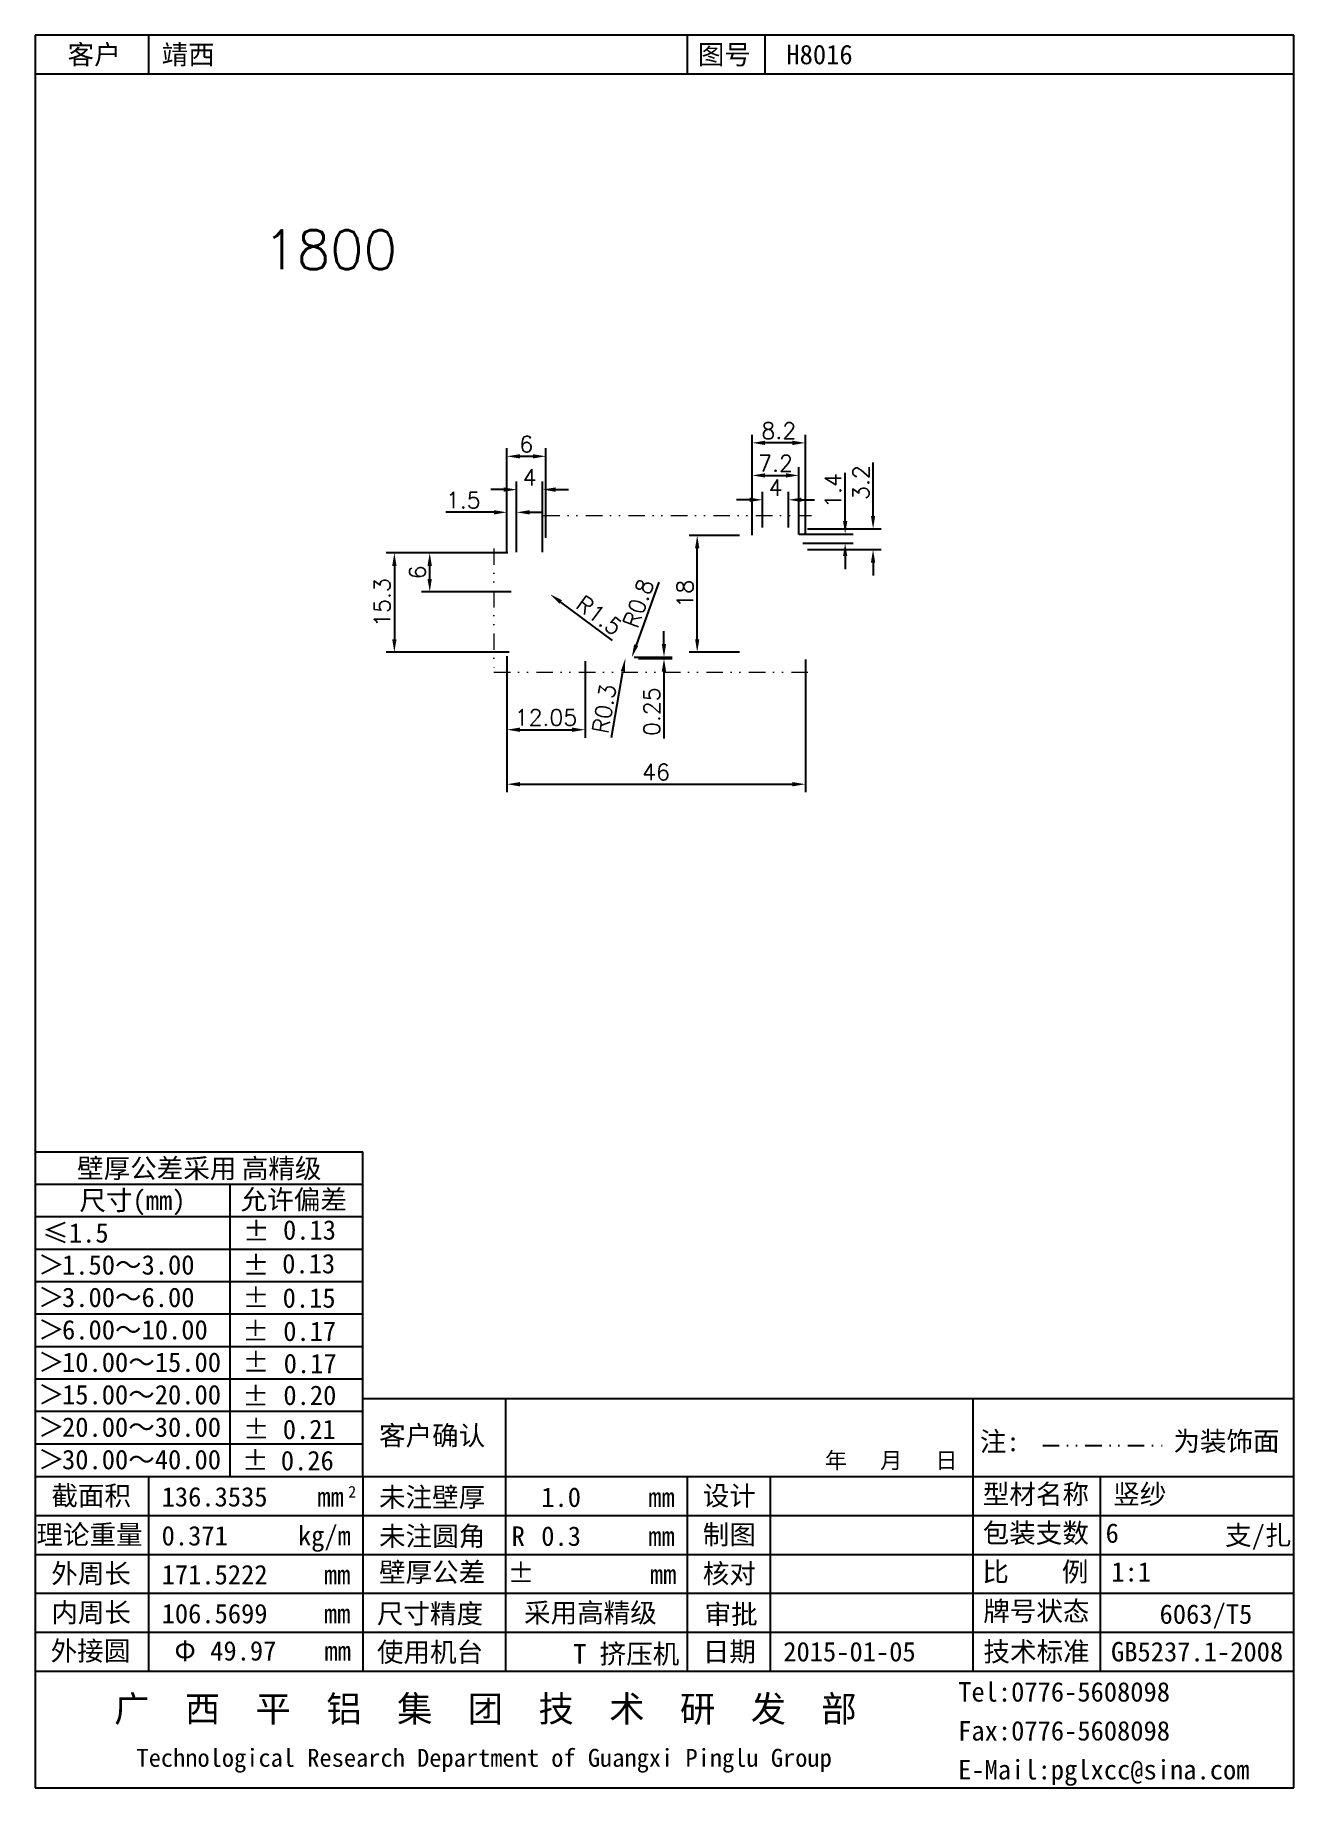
# Model space of a CAD drawing. Header units: millimetres. Extents: x -691 to 1378, y -267 to 296.
# Drawn here: x 990.2 to 1184.2, y -266.6 to 3.5 of the extents above; entities that cross this region are included whole.
import ezdxf

# ---------------------------------------------------------------- set-up
doc = ezdxf.new("R2010")
doc.units = ezdxf.units.MM
doc.header["$MEASUREMENT"] = 0
doc.linetypes.add('DIVIDEX2', pattern=[63.5, 25.4, -12.7, 0, -12.7, 0, -12.7])
doc.layers.add('DIM', color=1, linetype='Continuous')
doc.layers.add('图层1', color=4, linetype='DIVIDEX2', lineweight=15)
doc.styles.add('LT2.5', font='SimSun.ttf', dxfattribs={"height": 2.5})
doc.styles.add('LT3', font='SimSun.ttf', dxfattribs={"height": 3})
doc.styles.add('LT4', font='SimSun.ttf', dxfattribs={"height": 4})
doc.styles.get("Standard").update_dxf_attribs({"font": 'txt', "bigfont": 'gbcbig.shx'})
doc.dimstyles.new('ISO-25', dxfattribs={"dimtxt": 2.5, "dimasz": 2, "dimexe": 1.25, "dimexo": 0.625, "dimtad": 1, "dimdsep": 46, "dimtxsty": 'Standard', "dimcen": 0, "dimadec": 0, "dimazin": 0, "dimtfac": 1, "dimtofl": 0, "dimtmove": 0, "dimatfit": 3, "dimfxl": 1, "dimarcsym": 0})

msp = doc.modelspace()

# ---------------------------------------------------------------- texts
at = {"layer": 'DIM', "insert": (1025.377, -26.571), "char_height": 6, "width": 959.26044, "attachment_point": 1}
msp.add_mtext('1800', dxfattribs=at)

# ---------------------------------------------------------------- blocks, each defined once
blk = doc.blocks.new('1')
for p, q in [((195.97, 278.63), (1.97, 278.63)), ((1.97, 278.63), (1.97, 8.51)), ((19.47, 278.63), (19.47, 272.63)), ((102.47, 278.63), (102.47, 272.63)), ((114.43, 278.63), (114.43, 272.63)), ((195.97, 8.51), (195.97, 278.63)), ((195.97, 272.63), (1.97, 272.63)), ((52.47, 68.51), (195.97, 68.51)), ((74.47, 68.51), (74.47, 26.51)), ((146.47, 68.51), (146.47, 26.51)), ((1.97, 56.51), (195.97, 56.51)), ((19.47, 56.51), (19.47, 26.51)), ((52.47, 56.51), (52.47, 26.51)), ((102.47, 56.51), (102.47, 26.51)), ((115.27, 56.51), (115.27, 26.51)), ((166.13, 56.51), (166.13, 26.51)), ((1.97, 50.51), (195.97, 50.51)), ((1.97, 44.51), (195.97, 44.51)), ((1.97, 38.51), (195.97, 38.51)), ((1.97, 32.51), (195.97, 32.51)), ((1.97, 26.51), (195.97, 26.51)), ((1.97, 8.51), (195.97, 8.51))]:
    blk.add_line(p, q)
at = {"ltscale": 0.1}
for p, q in [((1.96, 106.55), (52.47, 106.55)), ((52.47, 56.55), (52.47, 106.55)), ((1.96, 101.55), (52.47, 101.55)), ((31.98, 101.55), (31.98, 56.55)), ((1.96, 96.55), (52.47, 96.55)), ((1.96, 91.55), (52.47, 91.55)), ((1.96, 86.55), (52.47, 86.55)), ((1.97, 86.55), (52.47, 86.55)), ((1.97, 81.55), (52.47, 81.55)), ((1.97, 76.55), (52.47, 76.55)), ((1.97, 71.55), (52.47, 71.55)), ((1.97, 66.55), (52.47, 66.55)), ((1.97, 61.55), (52.47, 61.55))]:
    blk.add_line(p, q, dxfattribs=at)
at = {"linetype": 'DIVIDEX2', "ltscale": 0.1}
blk.add_line((157.27, 61.3), (175.68, 61.3), dxfattribs=at)
for s, height, style, p in [('客户', 3, 'LT3', (6.97, 274.13)), ('图号', 3, 'LT3', (104.1, 274.13)), ('客户确认', 3, 'LT3', (54.97, 61.32)), ('年   月   日', 2.5, 'LT3', (123.69, 57.75)), ('截面积', 3, 'LT3', (4.47, 52.05)), ('mm', 3, 'LT3', (45.47, 51.88)), ('2', 1.8, 'LT3', (50.23, 53.25)), ('未注壁厚', 3, 'LT3', (54.97, 51.82)), ('mm', 3, 'LT3', (96.47, 51.82)), ('设计', 3, 'LT3', (104.87, 52.05)), ('型材名称', 3, 'LT3', (148.02, 52.29)), ('理论重量', 3, 'LT3', (2.17, 46.05)), ('kg/m', 3, 'LT3', (42.47, 45.88)), ('未注圆角', 3, 'LT3', (54.97, 45.82)), ('R', 3, 'LT3', (75.4, 45.82)), ('制图', 3, 'LT3', (104.87, 46.05)), ('包装支数', 3, 'LT3', (148, 46.29)), ('mm', 3, 'LT3', (96.47, 45.82)), ('外周长', 3, 'LT3', (4.47, 40.05)), ('壁厚公差', 3, 'LT3', (54.97, 40.26)), ('核对', 3, 'LT3', (104.87, 40.05)), ('比    例', 3, 'LT3', (147.95, 40.32)), ('mm', 3, 'LT3', (46.47, 39.88)), ('内周长', 3, 'LT3', (4.47, 34.05)), ('mm', 3, 'LT3', (46.47, 33.88)), ('牌号状态', 3, 'LT3', (148.09, 34.26)), ('外接圆 ', 3, 'LT3', (4.37, 28.14)), ('Φ', 3, 'LT3', (23.45, 28.14)), ('mm', 3, 'LT3', (46.56, 28.14)), ('使用机台', 3, 'LT3', (54.65, 27.95)), ('日期', 3, 'LT3', (104.87, 28.01)), ('技术标准', 3, 'LT3', (148.12, 28.01)), ('GB5237.1-2008', 3, 'LT3', (167.78, 28.01)), ('Tel:0776-5608098', 3, 'LT3', (144.22, 21.82)), ('广  西  平  铝  集  团  技  术  研  发  部', 4, 'LT4', (14.15, 18.71)), ('Fax:0776-5608098', 3, 'LT3', (144.22, 15.82)), ('Technological Research Department of Guangxi Pinglu Group', 2.7638, 'LT2.5', (17.59, 11.77)), ('E-Mail:pglxcc@sina.com', 3, 'LT3', (144.22, 9.82))]:
    blk.add_text(s, height=height, dxfattribs=dict(style=style)).set_placement(p)
at = {"ltscale": 0.1, "style": 'LT3'}
for s, p in [('壁厚公差采用', (8.44, 102.49)), ('高精级', (33.83, 102.49)), ('尺寸(mm)', (8.8, 97.57)), ('允许偏差', (33.65, 97.67)), ('≤1.5', (3.1, 92.55)), ('±', (34.03, 92.82)), ('0.13', (40.18, 93)), ('1.50～3.00', (6.12, 87.62)), ('±', (33.98, 87.55)), ('0.13', (40.05, 87.81)), ('3.00～6.00', (6.12, 82.62)), ('±', (33.96, 82.53)), ('0.15', (40.12, 82.52)), ('6.00～10.00', (6.12, 77.62)), ('±', (33.91, 77.4)), ('0.17', (40.21, 77.39)), ('±', (33.94, 72.61)), ('10.00～15.00', (6.12, 72.62)), ('0.17', (40.28, 72.42)), ('15.00～20.00', (6.12, 67.62)), ('±', (33.92, 67.39)), ('0.20', (40.23, 67.53)), ('20.00～30.00', (6.12, 62.62)), ('±', (34, 62.3)), ('0.21', (40.14, 62.27)), ('注:', (147.57, 60.4)), ('为装饰面', (177.39, 60.44)), ('30.00～40.00', (6.12, 57.62)), ('±', (33.86, 57.47)), ('0.26', (39.84, 57.46)), ('支/扎', (185.36, 45.95)), ('±', (74.8, 40.17)), ('mm', (96.71, 39.96)), ('尺寸精度', (54.64, 33.87)), ('采用高精级', (77.32, 34.01)), ('审批', (105.14, 33.78)), ('6063/T5', (175.26, 33.8)), ('T 挤压机', (84.88, 27.67))]:
    blk.add_text(s, height=3, dxfattribs=at).set_placement(p)
for p in [(2.94, 91.22), (2.94, 86.22), (2.94, 81.22), (2.94, 76.22), (2.94, 71.22), (2.94, 66.22), (2.94, 61.22)]:
    blk.add_text('∧', height=3, rotation=270, dxfattribs=at).set_placement(p)
at = {"style": 'LT3', "flags": 12}
for tag, p in [('客户', (21.47, 274.13)), ('图号', (117.75, 274.13)), ('截面积', (21.47, 51.88)), ('未注壁厚', (79.97, 51.82)), ('设计', (117.27, 52.05)), ('型材名称', (168.13, 52.29)), ('理论重量', (21.47, 45.88)), ('未注圆角', (79.97, 45.82)), ('制图', (117.27, 46.05)), ('包装支数', (166.95, 46.29)), ('外周长', (21.47, 39.88)), ('壁厚公差', (79.97, 40.05)), ('核对', (117.27, 40.05)), ('比例', (167.83, 40.32)), ('内周长', (21.47, 33.88)), ('审批', (117.27, 33.86)), ('外接圆D', (28.95, 28.14)), ('使用机台', (74.87, 27.74)), ('日期', (117.27, 28.01))]:
    blk.add_attdef(tag, p, '', height=3, dxfattribs=at)
blk = doc.blocks.new('*D172')
at = {"layer": 'Defpoints', "color": 0, "transparency": 16777216}
for p in [(1092.21, -73.58), (1099.38, -73.58), (1099.38, -91.58)]:
    blk.add_point(p, dxfattribs=at)
at = {"layer": 'DIM', "color": 0, "lineweight": -2, "transparency": 16777216}
for p, q in [((1098.75, -73.58), (1090.96, -73.58)), ((1092.21, -89.58), (1092.21, -75.58)), ((1098.75, -91.58), (1090.96, -91.58))]:
    blk.add_line(p, q, dxfattribs=at)
at = {"layer": 'DIM', "color": 0, "transparency": 16777216}
for points in [[(1091.88, -75.58), (1092.54, -75.58), (1092.21, -73.58)], [(1091.88, -89.58), (1092.54, -89.58), (1092.21, -91.58)]]:
    blk.add_solid(points, dxfattribs=at)
at = {"layer": 'DIM', "color": 0, "transparency": 16777216, "insert": (1090.34, -82.58), "char_height": 2.5, "attachment_point": 5, "rotation": 90}
blk.add_mtext('18', dxfattribs=at)
blk = doc.blocks.new('*D173')
at = {"layer": 'Defpoints', "color": 0, "transparency": 16777216}
for p in [(1063.63, -76.28), (1045.54, -91.58), (1063.88, -91.58)]:
    blk.add_point(p, dxfattribs=at)
at = {"layer": 'DIM', "color": 0, "lineweight": -2, "transparency": 16777216}
for p, q in [((1063, -76.28), (1044.29, -76.28)), ((1045.54, -78.28), (1045.54, -89.58)), ((1063.25, -91.58), (1044.29, -91.58))]:
    blk.add_line(p, q, dxfattribs=at)
at = {"layer": 'DIM', "color": 0, "transparency": 16777216}
for points in [[(1045.2, -78.28), (1045.87, -78.28), (1045.54, -76.28)], [(1045.2, -89.58), (1045.87, -89.58), (1045.54, -91.58)]]:
    blk.add_solid(points, dxfattribs=at)
at = {"layer": 'DIM', "color": 0, "transparency": 16777216, "insert": (1043.66, -83.93), "char_height": 2.5, "attachment_point": 5, "rotation": 90}
blk.add_mtext('15.3', dxfattribs=at)
blk = doc.blocks.new('*D174')
at = {"layer": 'Defpoints', "color": 0, "transparency": 16777216}
for p in [(1050.99, -76.28), (1063.63, -76.28), (1064.18, -82.28)]:
    blk.add_point(p, dxfattribs=at)
at = {"layer": 'DIM', "color": 0, "lineweight": -2, "transparency": 16777216}
for p, q in [((1063, -76.28), (1049.74, -76.28)), ((1050.99, -80.28), (1050.99, -78.28)), ((1063.55, -82.28), (1049.74, -82.28))]:
    blk.add_line(p, q, dxfattribs=at)
at = {"layer": 'DIM', "color": 0, "transparency": 16777216}
for points in [[(1050.65, -78.28), (1051.32, -78.28), (1050.99, -76.28)], [(1050.65, -80.28), (1051.32, -80.28), (1050.99, -82.28)]]:
    blk.add_solid(points, dxfattribs=at)
at = {"layer": 'DIM', "color": 0, "transparency": 16777216, "insert": (1049.11, -79.28), "char_height": 2.5, "attachment_point": 5, "rotation": 90}
blk.add_mtext('6', dxfattribs=at)
blk = doc.blocks.new('*D175')
at = {"layer": 'Defpoints', "color": 0, "transparency": 16777216}
for p in [(1068.38, -66.53), (1064.38, -76.78), (1068.38, -76.78)]:
    blk.add_point(p, dxfattribs=at)
at = {"layer": 'DIM', "color": 0, "lineweight": -2, "transparency": 16777216}
for p, q in [((1062.38, -66.53), (1060.38, -66.53)), ((1064.38, -76.15), (1064.38, -65.28)), ((1068.38, -76.15), (1068.38, -65.28)), ((1070.38, -66.53), (1072.38, -66.53))]:
    blk.add_line(p, q, dxfattribs=at)
at = {"layer": 'DIM', "color": 0, "transparency": 16777216}
for points in [[(1062.38, -66.19), (1062.38, -66.86), (1064.38, -66.53)], [(1070.38, -66.19), (1070.38, -66.86), (1068.38, -66.53)]]:
    blk.add_solid(points, dxfattribs=at)
at = {"layer": 'DIM', "color": 0, "transparency": 16777216, "insert": (1066.38, -64.65), "char_height": 2.5, "attachment_point": 5}
blk.add_mtext('4', dxfattribs=at)
blk = doc.blocks.new('*D176')
at = {"layer": 'Defpoints', "color": 0, "transparency": 16777216}
for p in [(1062.88, -70.03), (1062.88, -76.78), (1064.38, -76.78)]:
    blk.add_point(p, dxfattribs=at)
at = {"layer": 'DIM', "color": 0, "lineweight": -2, "transparency": 16777216}
for p, q in [((1060.88, -70.03), (1053.46, -70.03)), ((1062.88, -76.15), (1062.88, -68.78)), ((1064.38, -76.15), (1064.38, -68.78)), ((1066.38, -70.03), (1068.38, -70.03))]:
    blk.add_line(p, q, dxfattribs=at)
at = {"layer": 'DIM', "color": 0, "transparency": 16777216}
for points in [[(1060.88, -69.7), (1060.88, -70.36), (1062.88, -70.03)], [(1066.38, -69.7), (1066.38, -70.36), (1064.38, -70.03)]]:
    blk.add_solid(points, dxfattribs=at)
at = {"layer": 'DIM', "color": 0, "transparency": 16777216, "insert": (1056.17, -68.16), "char_height": 2.5, "attachment_point": 5}
blk.add_mtext('1.5', dxfattribs=at)
blk = doc.blocks.new('*D177')
at = {"layer": 'Defpoints', "color": 0, "transparency": 16777216}
for p in [(1068.88, -61.4), (1068.88, -74.58), (1062.88, -76.58)]:
    blk.add_point(p, dxfattribs=at)
at = {"layer": 'DIM', "color": 0, "lineweight": -2, "transparency": 16777216}
for p, q in [((1062.88, -75.95), (1062.88, -60.15)), ((1064.88, -61.4), (1066.88, -61.4)), ((1068.88, -73.95), (1068.88, -60.15))]:
    blk.add_line(p, q, dxfattribs=at)
at = {"layer": 'DIM', "color": 0, "transparency": 16777216}
for points in [[(1064.88, -61.07), (1064.88, -61.73), (1062.88, -61.4)], [(1066.88, -61.07), (1066.88, -61.73), (1068.88, -61.4)]]:
    blk.add_solid(points, dxfattribs=at)
at = {"layer": 'DIM', "color": 0, "transparency": 16777216, "insert": (1065.88, -59.53), "char_height": 2.5, "attachment_point": 5}
blk.add_mtext('6', dxfattribs=at)
blk = doc.blocks.new('*D179')
at = {"layer": 'Defpoints', "color": 0, "transparency": 16777216}
for p in [(1062.88, -92.28), (1108.88, -92.08), (1108.88, -111.93)]:
    blk.add_point(p, dxfattribs=at)
at = {"layer": 'DIM', "color": 0, "lineweight": -2, "transparency": 16777216}
for p, q in [((1062.88, -92.9), (1062.88, -113.18)), ((1108.88, -92.7), (1108.88, -113.18)), ((1064.88, -111.93), (1106.88, -111.93))]:
    blk.add_line(p, q, dxfattribs=at)
at = {"layer": 'DIM', "color": 0, "transparency": 16777216}
for points in [[(1064.88, -111.6), (1064.88, -112.26), (1062.88, -111.93)], [(1106.88, -111.6), (1106.88, -112.26), (1108.88, -111.93)]]:
    blk.add_solid(points, dxfattribs=at)
at = {"layer": 'DIM', "color": 0, "transparency": 16777216, "insert": (1085.88, -110.05), "char_height": 2.5, "attachment_point": 5}
blk.add_mtext('46', dxfattribs=at)
blk = doc.blocks.new('*D180')
at = {"layer": 'Defpoints', "color": 0, "transparency": 16777216}
for p in [(1107.88, -64.34), (1100.68, -74.08), (1107.88, -74.08)]:
    blk.add_point(p, dxfattribs=at)
at = {"layer": 'DIM', "color": 0, "lineweight": -2, "transparency": 16777216}
for p, q in [((1100.68, -73.45), (1100.68, -63.09)), ((1102.68, -64.34), (1105.88, -64.34)), ((1107.88, -73.45), (1107.88, -63.09))]:
    blk.add_line(p, q, dxfattribs=at)
at = {"layer": 'DIM', "color": 0, "transparency": 16777216}
for points in [[(1102.68, -64.01), (1102.68, -64.68), (1100.68, -64.34)], [(1105.88, -64.01), (1105.88, -64.68), (1107.88, -64.34)]]:
    blk.add_solid(points, dxfattribs=at)
at = {"layer": 'DIM', "color": 0, "transparency": 16777216, "insert": (1104.28, -62.47), "char_height": 2.5, "attachment_point": 5}
blk.add_mtext('7.2', dxfattribs=at)
blk = doc.blocks.new('*D181')
at = {"layer": 'Defpoints', "color": 0, "transparency": 16777216}
for p in [(1106.28, -68.1), (1102.28, -72.98), (1106.28, -72.98)]:
    blk.add_point(p, dxfattribs=at)
at = {"layer": 'DIM', "color": 0, "lineweight": -2, "transparency": 16777216}
for p, q in [((1102.28, -72.35), (1102.28, -66.85)), ((1106.28, -72.35), (1106.28, -66.85)), ((1100.28, -68.1), (1098.28, -68.1)), ((1108.28, -68.1), (1110.28, -68.1))]:
    blk.add_line(p, q, dxfattribs=at)
at = {"layer": 'DIM', "color": 0, "transparency": 16777216}
for points in [[(1100.28, -67.77), (1100.28, -68.43), (1102.28, -68.1)], [(1108.28, -67.77), (1108.28, -68.43), (1106.28, -68.1)]]:
    blk.add_solid(points, dxfattribs=at)
at = {"layer": 'DIM', "color": 0, "transparency": 16777216, "insert": (1104.28, -66.22), "char_height": 2.5, "attachment_point": 5}
blk.add_mtext('4', dxfattribs=at)
blk = doc.blocks.new('*D182')
at = {"layer": 'Defpoints', "color": 0, "transparency": 16777216}
for p in [(1107.28, -73.38), (1107.88, -74.78), (1115.01, -73.38)]:
    blk.add_point(p, dxfattribs=at)
at = {"layer": 'DIM', "color": 0, "lineweight": -2, "transparency": 16777216}
for p, q in [((1115.01, -71.38), (1115.01, -63.96)), ((1107.9, -73.38), (1116.26, -73.38)), ((1108.5, -74.78), (1116.26, -74.78)), ((1115.01, -76.78), (1115.01, -78.78))]:
    blk.add_line(p, q, dxfattribs=at)
at = {"layer": 'DIM', "color": 0, "transparency": 16777216}
for points in [[(1114.68, -71.38), (1115.34, -71.38), (1115.01, -73.38)], [(1114.68, -76.78), (1115.34, -76.78), (1115.01, -74.78)]]:
    blk.add_solid(points, dxfattribs=at)
at = {"layer": 'DIM', "color": 0, "transparency": 16777216, "insert": (1113.14, -66.67), "char_height": 2.5, "attachment_point": 5, "rotation": 90}
blk.add_mtext('1.4', dxfattribs=at)
blk = doc.blocks.new('*D183')
at = {"layer": 'Defpoints', "color": 0, "transparency": 16777216}
for p in [(1108.58, -72.58), (1119.31, -72.58), (1108.58, -75.78)]:
    blk.add_point(p, dxfattribs=at)
at = {"layer": 'DIM', "color": 0, "lineweight": -2, "transparency": 16777216}
for p, q in [((1119.31, -70.58), (1119.31, -62.33)), ((1109.2, -72.58), (1120.56, -72.58)), ((1109.2, -75.78), (1120.56, -75.78)), ((1119.31, -77.78), (1119.31, -79.78))]:
    blk.add_line(p, q, dxfattribs=at)
at = {"layer": 'DIM', "color": 0, "transparency": 16777216}
for points in [[(1118.98, -70.58), (1119.64, -70.58), (1119.31, -72.58)], [(1118.98, -77.78), (1119.64, -77.78), (1119.31, -75.78)]]:
    blk.add_solid(points, dxfattribs=at)
at = {"layer": 'DIM', "color": 0, "transparency": 16777216, "insert": (1117.44, -65.45), "char_height": 2.5, "attachment_point": 5, "rotation": 90}
blk.add_mtext('3.2', dxfattribs=at)
blk = doc.blocks.new('*D184')
at = {"layer": 'Defpoints', "color": 0, "transparency": 16777216}
for p in [(1100.68, -59.33), (1100.68, -74.18), (1108.88, -74.18)]:
    blk.add_point(p, dxfattribs=at)
at = {"layer": 'DIM', "color": 0, "lineweight": -2, "transparency": 16777216}
for p, q in [((1100.68, -73.55), (1100.68, -58.08)), ((1106.88, -59.33), (1102.68, -59.33)), ((1108.88, -73.55), (1108.88, -58.08))]:
    blk.add_line(p, q, dxfattribs=at)
at = {"layer": 'DIM', "color": 0, "transparency": 16777216}
for points in [[(1102.68, -58.99), (1102.68, -59.66), (1100.68, -59.33)], [(1106.88, -58.99), (1106.88, -59.66), (1108.88, -59.33)]]:
    blk.add_solid(points, dxfattribs=at)
at = {"layer": 'DIM', "color": 0, "transparency": 16777216, "insert": (1104.78, -57.45), "char_height": 2.5, "attachment_point": 5}
blk.add_mtext('8.2', dxfattribs=at)
blk = doc.blocks.new('*D185')
at = {"layer": 'Defpoints', "color": 0, "transparency": 16777216}
for p in [(1068.38, -81.78), (1069.58, -82.67)]:
    blk.add_point(p, dxfattribs=at)
at = {"layer": 'DIM', "color": 0, "lineweight": -2, "transparency": 16777216}
blk.add_line((1079.16, -89.77), (1071.19, -83.86), dxfattribs=at)
at = {"layer": 'DIM', "color": 0, "transparency": 16777216}
blk.add_solid([(1071.39, -83.59), (1070.99, -84.13), (1069.58, -82.67)], dxfattribs=at)
at = {"layer": 'DIM', "color": 0, "transparency": 16777216, "insert": (1077.09, -85.9), "char_height": 2.5, "attachment_point": 5, "rotation": 323.4695}
blk.add_mtext('R1.5', dxfattribs=at)
blk = doc.blocks.new('*D186')
at = {"layer": 'Defpoints', "color": 0, "transparency": 16777216}
for p in [(1062.88, -91.58), (1074.93, -92.33), (1074.93, -103.53)]:
    blk.add_point(p, dxfattribs=at)
at = {"layer": 'DIM', "color": 0, "lineweight": -2, "transparency": 16777216}
for p, q in [((1062.88, -92.2), (1062.88, -104.78)), ((1074.93, -92.96), (1074.93, -104.78)), ((1064.88, -103.53), (1072.93, -103.53))]:
    blk.add_line(p, q, dxfattribs=at)
at = {"layer": 'DIM', "color": 0, "transparency": 16777216}
for points in [[(1064.88, -103.2), (1064.88, -103.86), (1062.88, -103.53)], [(1072.93, -103.2), (1072.93, -103.86), (1074.93, -103.53)]]:
    blk.add_solid(points, dxfattribs=at)
at = {"layer": 'DIM', "color": 0, "transparency": 16777216, "insert": (1068.9, -101.65), "char_height": 2.5, "attachment_point": 5}
blk.add_mtext('12.05', dxfattribs=at)
blk = doc.blocks.new('*D187')
at = {"layer": 'Defpoints', "color": 0, "transparency": 16777216}
for p in [(1081.86, -93.13), (1082.13, -92.38)]:
    blk.add_point(p, dxfattribs=at)
at = {"layer": 'DIM', "color": 0, "lineweight": -2, "transparency": 16777216}
blk.add_line((1086.31, -80.77), (1082.81, -90.49), dxfattribs=at)
at = {"layer": 'DIM', "color": 0, "transparency": 16777216}
blk.add_solid([(1082.49, -90.38), (1083.12, -90.61), (1082.13, -92.38)], dxfattribs=at)
at = {"layer": 'DIM', "color": 0, "transparency": 16777216, "insert": (1083.13, -84.06), "char_height": 2.5, "attachment_point": 5, "rotation": 70.2112}
blk.add_mtext('R0.8', dxfattribs=at)
blk = doc.blocks.new('*D188')
at = {"layer": 'Defpoints', "color": 0, "transparency": 16777216}
for p in [(1081.11, -92.57), (1081.16, -92.28)]:
    blk.add_point(p, dxfattribs=at)
at = {"layer": 'DIM', "color": 0, "lineweight": -2, "transparency": 16777216}
blk.add_line((1079.02, -104.73), (1080.77, -94.55), dxfattribs=at)
at = {"layer": 'DIM', "color": 0, "transparency": 16777216}
blk.add_solid([(1080.44, -94.49), (1081.1, -94.6), (1081.11, -92.57)], dxfattribs=at)
at = {"layer": 'DIM', "color": 0, "transparency": 16777216, "insert": (1077.88, -100.3), "char_height": 2.5, "attachment_point": 5, "rotation": 80.2289}
blk.add_mtext('R0.3', dxfattribs=at)
blk = doc.blocks.new('*D189')
at = {"layer": 'Defpoints', "color": 0, "transparency": 16777216}
for p in [(1081.86, -92.33), (1082.56, -92.58), (1087.09, -92.58)]:
    blk.add_point(p, dxfattribs=at)
at = {"layer": 'DIM', "color": 0, "lineweight": -2, "transparency": 16777216}
for p, q in [((1087.09, -90.33), (1087.09, -88.33)), ((1082.48, -92.33), (1088.34, -92.33)), ((1083.18, -92.58), (1088.34, -92.58)), ((1087.09, -94.58), (1087.09, -104.91))]:
    blk.add_line(p, q, dxfattribs=at)
at = {"layer": 'DIM', "color": 0, "transparency": 16777216}
for points in [[(1086.75, -90.33), (1087.42, -90.33), (1087.09, -92.33)], [(1086.75, -94.58), (1087.42, -94.58), (1087.09, -92.58)]]:
    blk.add_solid(points, dxfattribs=at)
at = {"layer": 'DIM', "color": 0, "transparency": 16777216, "insert": (1085.21, -100.75), "char_height": 2.5, "attachment_point": 5, "rotation": 90}
blk.add_mtext('0.25', dxfattribs=at)

# ---------------------------------------------------------------- dimensions: what is measured, and where the dimension line sits
at = {"layer": 'DIM'}
for base, p1, p2, picture, middle in [((1100.677, -59.327), (1108.877, -74.179), (1100.677, -74.179), '*D184', (1104.777, -57.452)), ((1068.877, -61.401), (1062.877, -76.579), (1068.877, -74.579), '*D177', (1065.877, -59.526)), ((1107.877, -64.342), (1100.677, -74.079), (1107.877, -74.079), '*D180', (1104.277, -62.467)), ((1068.377, -66.527), (1064.377, -76.779), (1068.377, -76.779), '*D175', (1066.377, -64.652)), ((1106.277, -68.099), (1102.277, -72.979), (1106.277, -72.979), '*D181', (1104.277, -66.224)), ((1062.877, -70.03), (1064.377, -76.779), (1062.877, -76.779), '*D176', (1056.169, -68.155)), ((1074.927, -103.53), (1062.877, -91.579), (1074.927, -92.331), '*D186', (1068.902, -101.655)), ((1108.877, -111.929), (1062.877, -92.279), (1108.877, -92.077), '*D179', (1085.877, -110.054))]:
    dim = msp.add_linear_dim(base=base, p1=p1, p2=p2, dimstyle='ISO-25', override={"dimfxl": 1.25}, dxfattribs=at)
    dim.commit()
    dim.dimension.update_dxf_attribs({"geometry": picture, "text_midpoint": middle})
for base, p1, p2, picture, middle in [((1115.01, -73.379), (1107.877, -74.779), (1107.277, -73.379), '*D182', (1113.135, -66.671)), ((1119.31, -72.579), (1108.577, -75.779), (1108.577, -72.579), '*D183', (1117.435, -65.454)), ((1092.211, -73.579), (1099.377, -91.579), (1099.377, -73.579), '*D172', (1090.336, -82.579)), ((1087.086, -92.579), (1081.859, -92.329), (1082.558, -92.579), '*D189', (1085.211, -100.746))]:
    dim = msp.add_linear_dim(base=base, p1=p1, p2=p2, angle=90, dimstyle='ISO-25', override={"dimfxl": 1.25}, dxfattribs=at)
    dim.commit()
    dim.dimension.update_dxf_attribs({"geometry": picture, "text_midpoint": middle})
for base, p1, p2, picture, middle in [((1045.538, -91.579), (1063.627, -76.279), (1063.877, -91.579), '*D173', (1045.538, -83.929)), ((1050.986, -76.279), (1064.177, -82.279), (1063.627, -76.279), '*D174', (1050.986, -79.279))]:
    dim = msp.add_linear_dim(base=base, p1=p1, p2=p2, angle=90, dimstyle='ISO-25', override={"dimfxl": 1.25}, dxfattribs=at)
    dim.commit()
    dim.dimension.update_dxf_attribs({"geometry": picture, "text_midpoint": middle, "dimtype": 160})
for center, mpoint, picture, middle in [((1081.859, -93.129), (1082.13, -92.377), '*D187', (1083.131, -84.057)), ((1068.377, -81.779), (1069.583, -82.672), '*D185', (1077.094, -85.903)), ((1081.161, -92.279), (1081.11, -92.575), '*D188', (1077.877, -100.305))]:
    dim = msp.add_radius_dim(center=center, mpoint=mpoint, dimstyle='ISO-25', override={"dimfxl": 1.25}, dxfattribs=at)
    dim.commit()
    dim.dimension.update_dxf_attribs({"geometry": picture, "text_midpoint": middle})

# ---------------------------------------------------------------- linework, layer by layer
at = {"layer": '图层1', "ltscale": 0.1}
for p, q in [((1068.501, -70.516), (1109.801, -70.516)), ((1060.871, -75.587), (1060.871, -94.643)), ((1060.871, -94.643), (1109.801, -94.643))]:
    msp.add_line(p, q, dxfattribs=at)

# ---------------------------------------------------------------- block references
ref = msp.add_blockref('1', (988.202, -275.117))
ref.add_attrib('客户', '靖西', (1009.672, -0.983), dxfattribs={"height": 3, "style": 'LT3'})
ref.add_attrib('图号', 'H8016', (1105.956, -0.983), dxfattribs={"height": 3, "style": 'LT3'})
ref.add_attrib('截面积', '136.3535', (1009.672, -223.236), dxfattribs={"height": 3, "style": 'LT3'})
ref.add_attrib('理论重量', '0.371', (1009.672, -229.236), dxfattribs={"height": 3, "style": 'LT3'})
ref.add_attrib('外周长', '171.5222', (1009.672, -235.236), dxfattribs={"height": 3, "style": 'LT3'})
ref.add_attrib('内周长', '106.5699', (1009.672, -241.236), dxfattribs={"height": 3, "style": 'LT3'})
ref.add_attrib('未注壁厚', '1.0', (1068.172, -223.293), dxfattribs={"height": 3, "style": 'LT3'})
ref.add_attrib('未注圆角', '0.3', (1068.172, -229.293), dxfattribs={"height": 3, "style": 'LT3'})
ref.add_attrib('外接圆D', '49.97', (1017.156, -246.973), dxfattribs={"height": 3, "style": 'LT3'})
ref.add_attrib('日期', '2015-01-05', (1105.472, -247.104), dxfattribs={"height": 3, "style": 'LT3'})
ref.add_attrib('比例', '1:1', (1156.029, -234.797), dxfattribs={"height": 3, "style": 'LT3'})
ref.add_attrib('型材名称', '竖纱', (1156.332, -222.826), dxfattribs={"height": 3, "style": 'LT3'})
ref.add_attrib('包装支数', '6', (1155.148, -228.826), dxfattribs={"height": 3, "style": 'LT3'})

msp.set_redraw_order([(e.dxf.handle, doc.entitydb.next_handle()) for e in msp.query("TEXT MTEXT ATTDEF DIMENSION ARC_DIMENSION")])  # texts and dimensions are drawn at this point

doc.saveas('drawing.dxf')
